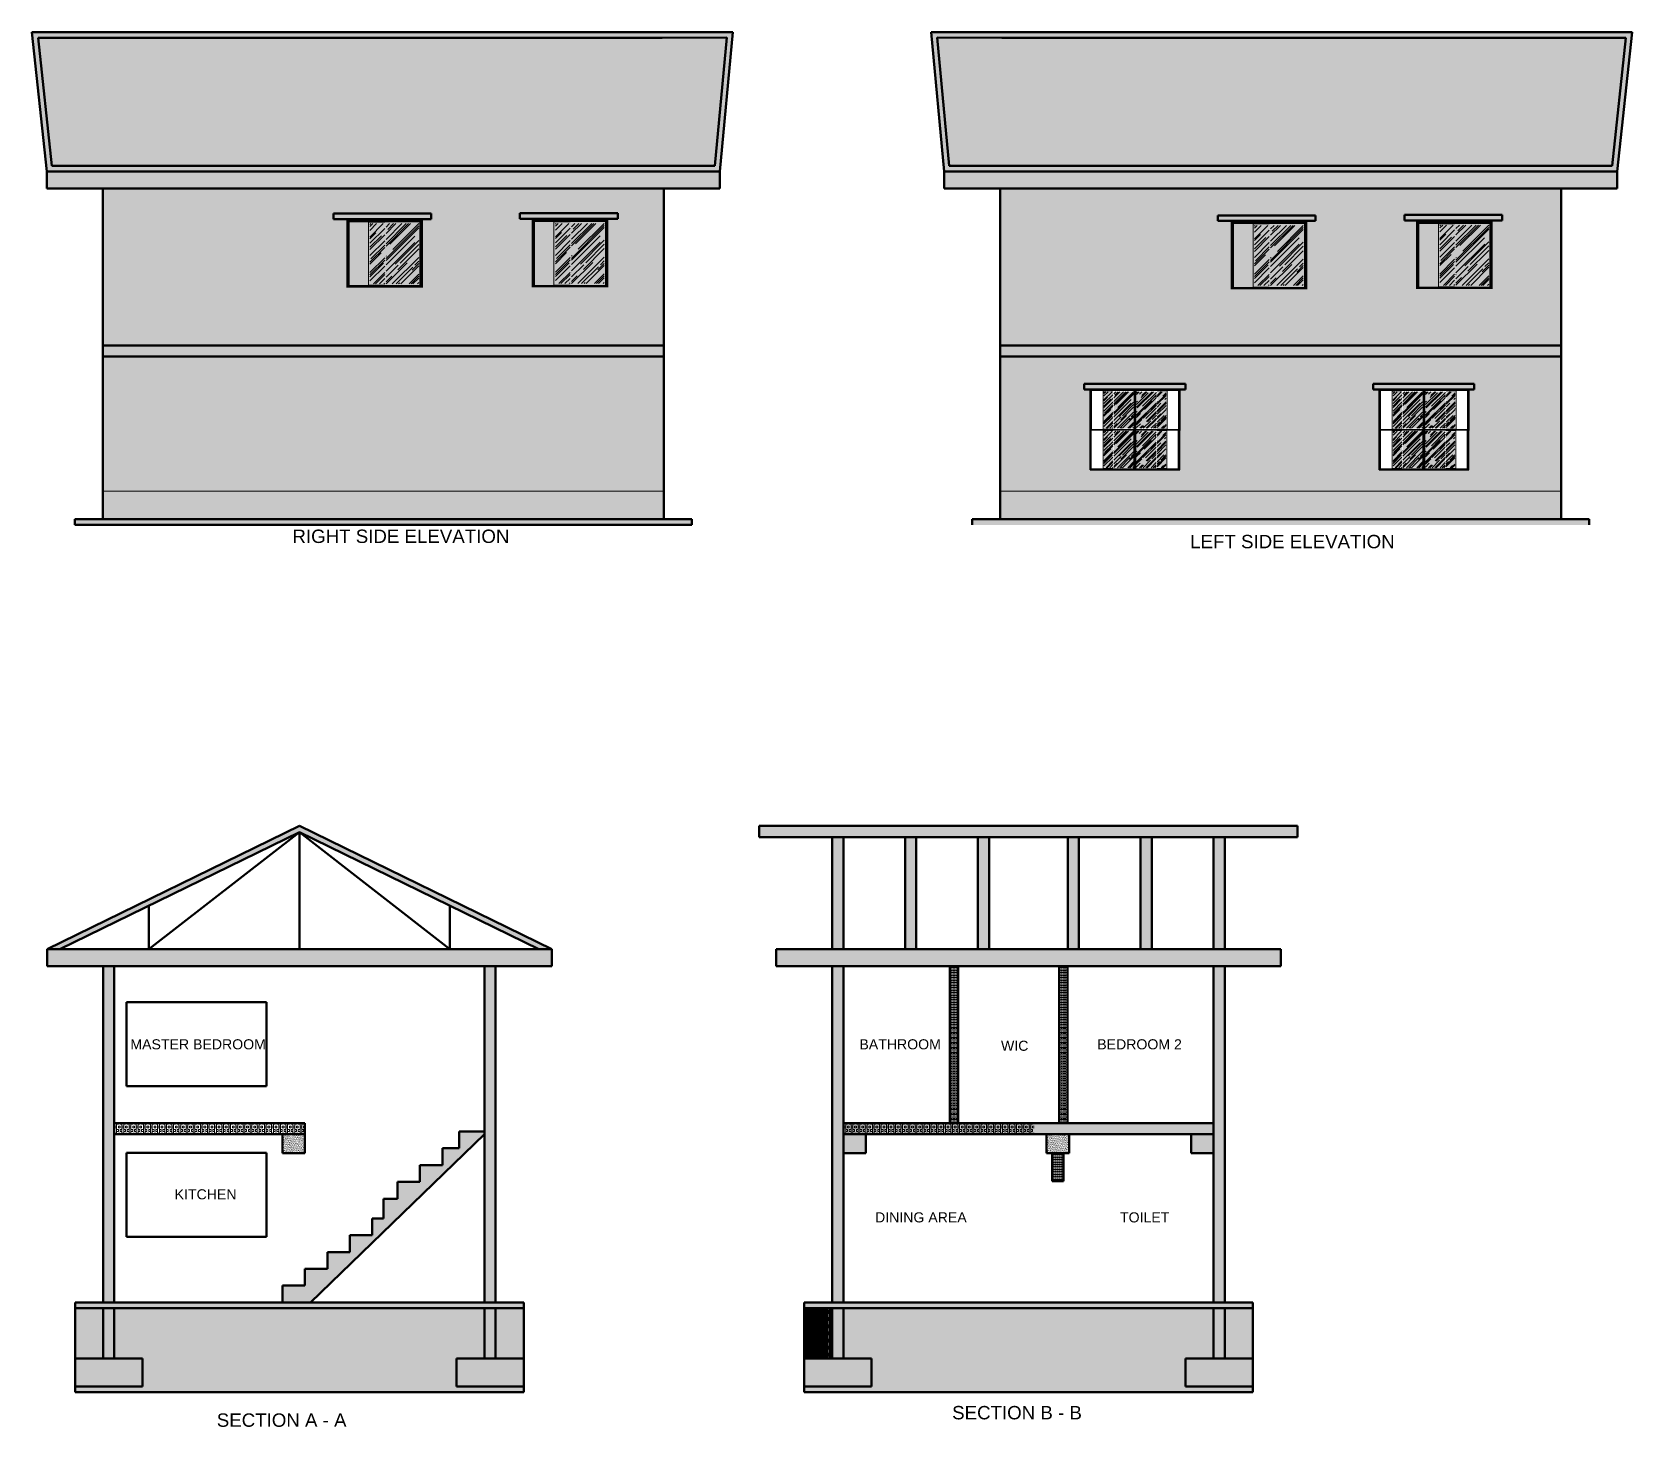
# Model space of a CAD drawing. Header units: millimetres. Extents: x -18002 to 19000, y -38859 to 21000.
# Drawn here: x -18002 to 10529, y -38859 to -13983 of the extents above; entities that cross this region are included whole.
import ezdxf

# ---------------------------------------------------------------- set-up
doc = ezdxf.new("R2010")
doc.units = ezdxf.units.MM
for name, color, linetype, lineweight in [('A Anno Text', 6, 'Continuous', 25), ('A Glaz', 4, 'Continuous', 25), ('A Wall', 7, 'Continuous', 50), ('hatch', 8, 'Continuous', 0), ('TEXT', 250, 'Continuous', 0)]:
    doc.layers.add(name, color=color, linetype=linetype, lineweight=lineweight)
for name, color, linetype, lineweight, true_color in [('elevation', 7, 'Continuous', 25, 0xf5f3c7), ('UNDER', 7, 'Continuous', 25, 0xdfc3a4), ('wall elev', 7, 'Continuous', 0, 0x9d5420)]:
    doc.layers.add(name, color=color, linetype=linetype, lineweight=lineweight, true_color=true_color)
doc.styles.get("Standard").update_dxf_attribs({"font": 'arial.ttf'})
pattern_1 = [(90, (-26176.35, -26221.85), (-127, 8e-15), []), (90, (-26144.6, -26221.85), (-127, 8e-15), []), (0, (-26176.35, -26221.85), (0, 127), [-31.75, 31.75]), (0, (-26176.35, -26190.1), (0, 127), [-31.75, 31.75]), (0, (-26176.35, -26158.35), (0, 127), [31.75, -31.75]), (0, (-26176.35, -26126.6), (0, 127), [31.75, -31.75]), (90, (-26112.85, -26221.85), (-127, 8e-15), [31.75, -31.75]), (90, (-26081.1, -26221.85), (-127, 8e-15), [31.75, -31.75])]
pattern_2 = [(90, (-13176.35, -26221.85), (-127, 8e-15), []), (90, (-13144.6, -26221.85), (-127, 8e-15), []), (0, (-13176.35, -26221.85), (0, 127), [-31.75, 31.75]), (0, (-13176.35, -26190.1), (0, 127), [-31.75, 31.75]), (0, (-13176.35, -26158.35), (0, 127), [31.75, -31.75]), (0, (-13176.35, -26126.6), (0, 127), [31.75, -31.75]), (90, (-13112.85, -26221.85), (-127, 8e-15), [31.75, -31.75]), (90, (-13081.1, -26221.85), (-127, 8e-15), [31.75, -31.75])]
pattern_3 = [(0, (-30825.644, -26221.845), (0, 44.45), []), (0, (-30825.644, -26199.62), (0, 44.45), [22.225, -11.1125])]
pattern_4 = [(0, (-26176.35, -26221.845), (63.5, 63.5), [63.5, -63.5]), (0, (-26176.35, -26198.03), (63.5, 63.5), [63.5, -63.5]), (0, (-26176.35, -26174.22), (63.5, 63.5), [63.5, -63.5]), (90, (-26168.41, -26166.28), (-63.5, 63.5), [63.5, -63.5]), (90, (-26144.6, -26166.28), (-63.5, 63.5), [63.5, -63.5]), (90, (-26120.79, -26166.28), (-63.5, 63.5), [63.5, -63.5])]

msp = doc.modelspace()

# ---------------------------------------------------------------- texts
at = {"layer": 'A Anno Text'}
for s, height, p in [('RIGHT SIDE ELEVATION', 238.48, (-13358, -23095)), ('LEFT SIDE ELEVATION', 238.48, (2650, -23189)), ('MASTER BEDROOM', 180, (-16248, -32125)), ('BATHROOM', 180, (-3248, -32125)), ('BEDROOM 2', 180, (993, -32125)), ('WIC', 180, (-723, -32151)), ('KITCHEN', 180, (-15458, -34800)), ('DINING AREA', 180, (-2969, -35211)), ('TOILET', 180, (1399, -35211)), ('SECTION B - B', 238.48, (-1594, -38723)), ('SECTION A - A', 238.48, (-14707, -38856))]:
    msp.add_text(s, height=height, dxfattribs=at).set_placement(p)

# ---------------------------------------------------------------- hatches: boundary and pattern name
at = {"layer": 'A Glaz', "lineweight": 25}
h = msp.add_hatch(dxfattribs=at)
h.set_pattern_fill('ANSI31', color=256, scale=0.25, angle=45, style=0)
h.set_pattern_definition([(90, (839949.8267, -270964.5062), (-0.79375, 9e-17), [])])
h.paths.add_polyline_path([(-11079, -17375), (-11079, -18500), (-12347, -18500), (-12347, -17375)])
h.paths.add_polyline_path([(-11688, -18475), (-11688, -17400), (-11104, -17400), (-11104, -18475)])
h.paths.add_polyline_path([(-11041, -17337), (-12385, -17337), (-12385, -18537), (-11041, -18537)])
h.paths.add_polyline_path([(-11688, -18475), (-11688, -17400), (-11104, -17400), (-11104, -18475)])
at = {"layer": 'A Glaz', "lineweight": 25, "ltscale": 20}
h = msp.add_hatch(color=256, dxfattribs=at)
h.set_gradient(color1=(185, 220, 233), one_color=1, tint=1, name='SPHERICAL')
h.paths.add_polyline_path([(-11713, -17400), (-11976, -17400), (-11976, -18475), (-11713, -18475)])
at = {"layer": 'A Glaz', "lineweight": 15}
h = msp.add_hatch(dxfattribs=at)
h.set_pattern_fill('AR-RROOF', color=256, scale=6.25, angle=45, style=0)
h.set_pattern_definition([(45, (-234897.35, -60730.5), (134.70384, 359.21024), [2381.25, -317.5, 793.75, -158.75]), (45, (-234804.18, -60525.08), (-261.54996, 37.04356), [476.25, -52.3875, 952.5, -119.0625]), (45, (-234936.63, -60578.96), (508.507003, 658.926293), [1270, -222.25, 635, -158.75])])
h.paths.add_polyline_path([(-11713, -17400), (-11976, -17400), (-11976, -18475), (-11713, -18475)])
h.paths.add_polyline_path([(-11104, -17400), (-11688, -17400), (-11688, -18475), (-11104, -18475)])
at = {"layer": 'A Glaz', "lineweight": 25, "ltscale": 20}
h = msp.add_hatch(color=256, dxfattribs=at)
h.set_gradient(color1=(185, 220, 233), one_color=1, tint=1, name='SPHERICAL')
h.paths.add_polyline_path([(-11104, -17400), (-11688, -17400), (-11688, -18475), (-11104, -18475)])
at = {"layer": 'A Glaz', "lineweight": 25}
h = msp.add_hatch(dxfattribs=at)
h.set_pattern_fill('ANSI31', color=256, scale=0.25, angle=45, style=0)
h.set_pattern_definition([(90, (843256.7136, -270959.524), (-0.79375, 9e-17), [])])
h.paths.add_polyline_path([(-7772, -17370), (-7772, -18495), (-9041, -18495), (-9041, -17370)])
h.paths.add_polyline_path([(-8381, -18470), (-8381, -17395), (-7797, -17395), (-7797, -18470)])
h.paths.add_polyline_path([(-7734, -17332), (-9078, -17332), (-9078, -18532), (-7734, -18532)])
h.paths.add_polyline_path([(-8381, -18470), (-8381, -17395), (-7797, -17395), (-7797, -18470)])
at = {"layer": 'A Glaz', "lineweight": 25, "ltscale": 20}
h = msp.add_hatch(color=256, dxfattribs=at)
h.set_gradient(color1=(185, 220, 233), one_color=1, tint=1, name='SPHERICAL')
h.paths.add_polyline_path([(-8406, -17395), (-8669, -17395), (-8669, -18470), (-8406, -18470)])
at = {"layer": 'A Glaz', "lineweight": 15}
h = msp.add_hatch(dxfattribs=at)
h.set_pattern_fill('AR-RROOF', color=256, scale=6.25, angle=45, style=0)
h.set_pattern_definition([(45, (-231590.46, -60725.52), (134.70384, 359.21024), [2381.25, -317.5, 793.75, -158.75]), (45, (-231497.29, -60520.1), (-261.54996, 37.04356), [476.25, -52.3875, 952.5, -119.0625]), (45, (-231629.75, -60573.98), (508.507003, 658.926293), [1270, -222.25, 635, -158.75])])
h.paths.add_polyline_path([(-8406, -17395), (-8669, -17395), (-8669, -18470), (-8406, -18470)])
h.paths.add_polyline_path([(-7797, -17395), (-8381, -17395), (-8381, -18470), (-7797, -18470)])
at = {"layer": 'A Glaz', "lineweight": 25, "ltscale": 20}
h = msp.add_hatch(color=256, dxfattribs=at)
h.set_gradient(color1=(185, 220, 233), one_color=1, tint=1, name='SPHERICAL')
h.paths.add_polyline_path([(-7797, -17395), (-8381, -17395), (-8381, -18470), (-7797, -18470)])
at = {"layer": 'A Glaz', "lineweight": 25}
h = msp.add_hatch(dxfattribs=at)
h.set_pattern_fill('ANSI31', color=256, scale=0.25, angle=45, style=0)
h.set_pattern_definition([(90, (855721.3368, -270996.2198), (-0.79375, 9e-17), [])])
h.paths.add_polyline_path([(4693, -17406), (4693, -18531), (3424, -18531), (3424, -17406)])
h.paths.add_polyline_path([(4084, -18506), (4084, -17431), (4668, -17431), (4668, -18506)])
h.paths.add_polyline_path([(4730, -17369), (3387, -17369), (3387, -18569), (4730, -18569)])
h.paths.add_polyline_path([(4084, -18506), (4084, -17431), (4668, -17431), (4668, -18506)])
h = msp.add_hatch(dxfattribs=at)
h.set_pattern_fill('ANSI31', color=256, scale=0.25, angle=45, style=0)
h.set_pattern_definition([(90, (859028.22375, -270991.2377), (-0.79375, 9e-17), [])])
h.paths.add_polyline_path([(8000, -17401), (8000, -18526), (6731, -18526), (6731, -17401)])
h.paths.add_polyline_path([(7390, -18501), (7390, -17426), (7975, -17426), (7975, -18501)])
h.paths.add_polyline_path([(8037, -17364), (6693, -17364), (6693, -18564), (8037, -18564)])
h.paths.add_polyline_path([(7390, -18501), (7390, -17426), (7975, -17426), (7975, -18501)])
at = {"layer": 'A Glaz', "lineweight": 25, "ltscale": 20}
h = msp.add_hatch(color=256, dxfattribs=at)
h.set_gradient(color1=(185, 220, 233), one_color=1, tint=1, name='SPHERICAL')
h.paths.add_polyline_path([(4059, -17431), (3796, -17431), (3796, -18506), (4059, -18506)])
at = {"layer": 'A Glaz', "lineweight": 15}
h = msp.add_hatch(dxfattribs=at)
h.set_pattern_fill('AR-RROOF', color=256, scale=6.25, angle=45, style=0)
h.set_pattern_definition([(45, (-219125.84, -60762.22), (134.70384, 359.21024), [2381.25, -317.5, 793.75, -158.75]), (45, (-219032.67, -60556.8), (-261.54996, 37.04356), [476.25, -52.3875, 952.5, -119.0625]), (45, (-219165.12, -60610.67), (508.507003, 658.926293), [1270, -222.25, 635, -158.75])])
h.paths.add_polyline_path([(4059, -17431), (3796, -17431), (3796, -18506), (4059, -18506)])
h.paths.add_polyline_path([(4668, -17431), (4084, -17431), (4084, -18506), (4668, -18506)])
at = {"layer": 'A Glaz', "lineweight": 25, "ltscale": 20}
h = msp.add_hatch(color=256, dxfattribs=at)
h.set_gradient(color1=(185, 220, 233), one_color=1, tint=1, name='SPHERICAL')
h.paths.add_polyline_path([(4668, -17431), (4084, -17431), (4084, -18506), (4668, -18506)])
h = msp.add_hatch(color=256, dxfattribs=at)
h.set_gradient(color1=(185, 220, 233), one_color=1, tint=1, name='SPHERICAL')
h.paths.add_polyline_path([(7365, -17426), (7102, -17426), (7102, -18501), (7365, -18501)])
at = {"layer": 'A Glaz', "lineweight": 15}
h = msp.add_hatch(dxfattribs=at)
h.set_pattern_fill('AR-RROOF', color=256, scale=6.25, angle=45, style=0)
h.set_pattern_definition([(45, (-215818.95, -60757.23), (134.70384, 359.21024), [2381.25, -317.5, 793.75, -158.75]), (45, (-215725.78, -60551.81), (-261.54996, 37.04356), [476.25, -52.3875, 952.5, -119.0625]), (45, (-215858.24, -60605.69), (508.507003, 658.926293), [1270, -222.25, 635, -158.75])])
h.paths.add_polyline_path([(7365, -17426), (7102, -17426), (7102, -18501), (7365, -18501)])
h.paths.add_polyline_path([(7975, -17426), (7390, -17426), (7390, -18501), (7975, -18501)])
at = {"layer": 'A Glaz', "lineweight": 25, "ltscale": 20}
h = msp.add_hatch(color=256, dxfattribs=at)
h.set_gradient(color1=(185, 220, 233), one_color=1, tint=1, name='SPHERICAL')
h.paths.add_polyline_path([(7975, -17426), (7390, -17426), (7390, -18501), (7975, -18501)])
at = {"layer": 'A Glaz', "lineweight": 25}
h = msp.add_hatch(dxfattribs=at)
h.set_pattern_fill('ANSI31', color=256, scale=0.151293, angle=45, style=0)
h.set_pattern_definition([(90, (516673.83243, -173849.08856), (-0.48035425155, 5e-17), [])])
h.paths.add_polyline_path([(1656, -20384), (1656, -21065), (889, -21065), (889, -20384)])
h.paths.add_polyline_path([(1288, -21050), (1288, -20399), (1641, -20399), (1641, -21050)])
h.paths.add_polyline_path([(1679, -20361), (866, -20361), (866, -21087), (1679, -21087)])
h.paths.add_polyline_path([(1288, -21050), (1288, -20399), (1641, -20399), (1641, -21050)])
at = {"layer": 'A Glaz', "lineweight": 25, "ltscale": 20}
h = msp.add_hatch(color=256, dxfattribs=at)
h.set_gradient(color1=(185, 220, 233), one_color=1, tint=1, name='SPHERICAL')
h.paths.add_polyline_path([(1272, -20399), (1113, -20399), (1113, -21050), (1272, -21050)])
at = {"layer": 'A Glaz', "lineweight": 15}
h = msp.add_hatch(dxfattribs=at)
h.set_pattern_fill('AR-RROOF', color=256, scale=3.782317, angle=45, style=0)
h.set_pattern_definition([(45, (-133792.19, -46621.63), (81.51882, 217.38352), [1441.06275, -192.1417, 480.35425, -96.07085]), (45, (-133735.81, -46497.31), (-158.28237, 22.41768), [288.21255, -31.7034, 576.4251, -72.05314]), (45, (-133815.97, -46529.92), (307.733544, 398.762893), [768.5668, -134.4992, 384.2834, -96.07085])])
h.paths.add_polyline_path([(1272, -20399), (1113, -20399), (1113, -21050), (1272, -21050)])
h.paths.add_polyline_path([(1641, -20399), (1288, -20399), (1288, -21050), (1641, -21050)])
at = {"layer": 'A Glaz', "lineweight": 25, "ltscale": 20}
h = msp.add_hatch(color=256, dxfattribs=at)
h.set_gradient(color1=(185, 220, 233), one_color=1, tint=1, name='SPHERICAL')
h.paths.add_polyline_path([(1641, -20399), (1288, -20399), (1288, -21050), (1641, -21050)])
at = {"layer": 'A Glaz', "lineweight": 25}
h = msp.add_hatch(dxfattribs=at)
h.set_pattern_fill('ANSI31', color=256, scale=0.151293, angle=45, style=0)
h.set_pattern_definition([(90, (516729.3681, -173849.474), (-0.48035425155, 5e-17), [])])
h.paths.add_polyline_path([(1680, -20384), (1680, -21065), (2447, -21065), (2447, -20384)])
h.paths.add_polyline_path([(2048, -21050), (2048, -20399), (1695, -20399), (1695, -21050)])
h.paths.add_polyline_path([(1657, -20362), (2470, -20362), (2470, -21088), (1657, -21088)])
h.paths.add_polyline_path([(2048, -21050), (2048, -20399), (1695, -20399), (1695, -21050)])
at = {"layer": 'A Glaz', "lineweight": 25, "ltscale": 20}
h = msp.add_hatch(color=256, dxfattribs=at)
h.set_gradient(color1=(185, 220, 233), one_color=1, tint=1, name='SPHERICAL')
h.paths.add_polyline_path([(1695, -20399), (2048, -20399), (2048, -21050), (1695, -21050)])
at = {"layer": 'A Glaz', "lineweight": 15}
h = msp.add_hatch(dxfattribs=at)
h.set_pattern_fill('AR-RROOF', color=256, scale=3.782317, angle=45, style=0)
h.set_pattern_definition([(45, (-133736.66, -46622.01), (81.51882, 217.38352), [1441.06275, -192.1417, 480.35425, -96.07085]), (45, (-133680.28, -46497.7), (-158.28237, 22.41768), [288.21255, -31.7034, 576.4251, -72.05314]), (45, (-133760.435, -46530.304), (307.733544, 398.762893), [768.5668, -134.4992, 384.2834, -96.07085])])
h.paths.add_polyline_path([(2063, -20399), (2223, -20399), (2223, -21050), (2063, -21050)])
h.paths.add_polyline_path([(1695, -20399), (2048, -20399), (2048, -21050), (1695, -21050)])
at = {"layer": 'A Glaz', "lineweight": 25, "ltscale": 20}
h = msp.add_hatch(color=256, dxfattribs=at)
h.set_gradient(color1=(185, 220, 233), one_color=1, tint=1, name='SPHERICAL')
h.paths.add_polyline_path([(2063, -20399), (2223, -20399), (2223, -21050), (2063, -21050)])
at = {"layer": 'A Glaz', "lineweight": 25}
h = msp.add_hatch(dxfattribs=at)
h.set_pattern_fill('ANSI31', color=256, scale=0.151293, angle=45, style=0)
h.set_pattern_definition([(90, (521827.2919, -173849.08856), (-0.48035425155, 5e-17), [])])
h.paths.add_polyline_path([(6810, -20384), (6810, -21065), (6042, -21065), (6042, -20384)])
h.paths.add_polyline_path([(6441, -21050), (6441, -20399), (6795, -20399), (6795, -21050)])
h.paths.add_polyline_path([(6832, -20361), (6019, -20361), (6019, -21087), (6832, -21087)])
h.paths.add_polyline_path([(6441, -21050), (6441, -20399), (6795, -20399), (6795, -21050)])
at = {"layer": 'A Glaz', "lineweight": 25, "ltscale": 20}
h = msp.add_hatch(color=256, dxfattribs=at)
h.set_gradient(color1=(185, 220, 233), one_color=1, tint=1, name='SPHERICAL')
h.paths.add_polyline_path([(6426, -20399), (6267, -20399), (6267, -21050), (6426, -21050)])
at = {"layer": 'A Glaz', "lineweight": 15}
h = msp.add_hatch(dxfattribs=at)
h.set_pattern_fill('AR-RROOF', color=256, scale=3.782317, angle=45, style=0)
h.set_pattern_definition([(45, (-128638.735, -46621.63), (81.51882, 217.38352), [1441.06275, -192.1417, 480.35425, -96.07085]), (45, (-128582.35, -46497.31), (-158.28237, 22.41768), [288.21255, -31.7034, 576.4251, -72.05314]), (45, (-128662.51, -46529.92), (307.733544, 398.762893), [768.5668, -134.4992, 384.2834, -96.07085])])
h.paths.add_polyline_path([(6426, -20399), (6267, -20399), (6267, -21050), (6426, -21050)])
h.paths.add_polyline_path([(6795, -20399), (6441, -20399), (6441, -21050), (6795, -21050)])
at = {"layer": 'A Glaz', "lineweight": 25, "ltscale": 20}
h = msp.add_hatch(color=256, dxfattribs=at)
h.set_gradient(color1=(185, 220, 233), one_color=1, tint=1, name='SPHERICAL')
h.paths.add_polyline_path([(6795, -20399), (6441, -20399), (6441, -21050), (6795, -21050)])
at = {"layer": 'A Glaz', "lineweight": 25}
h = msp.add_hatch(dxfattribs=at)
h.set_pattern_fill('ANSI31', color=256, scale=0.151293, angle=45, style=0)
h.set_pattern_definition([(90, (521882.82756, -173849.474), (-0.48035425155, 5e-17), [])])
h.paths.add_polyline_path([(6833, -20384), (6833, -21065), (7601, -21065), (7601, -20384)])
h.paths.add_polyline_path([(7202, -21050), (7202, -20399), (6848, -20399), (6848, -21050)])
h.paths.add_polyline_path([(6810, -20362), (7624, -20362), (7624, -21088), (6810, -21088)])
h.paths.add_polyline_path([(7202, -21050), (7202, -20399), (6848, -20399), (6848, -21050)])
at = {"layer": 'A Glaz', "lineweight": 25, "ltscale": 20}
h = msp.add_hatch(color=256, dxfattribs=at)
h.set_gradient(color1=(185, 220, 233), one_color=1, tint=1, name='SPHERICAL')
h.paths.add_polyline_path([(6848, -20399), (7202, -20399), (7202, -21050), (6848, -21050)])
at = {"layer": 'A Glaz', "lineweight": 15}
h = msp.add_hatch(dxfattribs=at)
h.set_pattern_fill('AR-RROOF', color=256, scale=3.782317, angle=45, style=0)
h.set_pattern_definition([(45, (-128583.2, -46622.01), (81.51882, 217.38352), [1441.06275, -192.1417, 480.35425, -96.07085]), (45, (-128526.82, -46497.7), (-158.28237, 22.41768), [288.21255, -31.7034, 576.4251, -72.05314]), (45, (-128606.976, -46530.304), (307.733544, 398.762893), [768.5668, -134.4992, 384.2834, -96.07085])])
h.paths.add_polyline_path([(7217, -20399), (7376, -20399), (7376, -21050), (7217, -21050)])
h.paths.add_polyline_path([(6848, -20399), (7202, -20399), (7202, -21050), (6848, -21050)])
at = {"layer": 'A Glaz', "lineweight": 25, "ltscale": 20}
h = msp.add_hatch(color=256, dxfattribs=at)
h.set_gradient(color1=(185, 220, 233), one_color=1, tint=1, name='SPHERICAL')
h.paths.add_polyline_path([(7217, -20399), (7376, -20399), (7376, -21050), (7217, -21050)])
at = {"layer": 'A Glaz', "lineweight": 25}
h = msp.add_hatch(dxfattribs=at)
h.set_pattern_fill('ANSI31', color=256, scale=0.151293, angle=45, style=0)
h.set_pattern_definition([(90, (516673.81354, -174552.69566), (-0.48035425155, 5e-17), [])])
h.paths.add_polyline_path([(1656, -21087), (1656, -21768), (888, -21768), (888, -21087)])
h.paths.add_polyline_path([(1288, -21753), (1288, -21103), (1641, -21103), (1641, -21753)])
h.paths.add_polyline_path([(1679, -21065), (866, -21065), (866, -21791), (1679, -21791)])
h.paths.add_polyline_path([(1288, -21753), (1288, -21103), (1641, -21103), (1641, -21753)])
at = {"layer": 'A Glaz', "lineweight": 25, "ltscale": 20}
h = msp.add_hatch(color=256, dxfattribs=at)
h.set_gradient(color1=(185, 220, 233), one_color=1, tint=1, name='SPHERICAL')
h.paths.add_polyline_path([(1272, -21103), (1113, -21103), (1113, -21753), (1272, -21753)])
at = {"layer": 'A Glaz', "lineweight": 15}
h = msp.add_hatch(dxfattribs=at)
h.set_pattern_fill('AR-RROOF', color=256, scale=3.782317, angle=45, style=0)
h.set_pattern_definition([(45, (-133792.21, -47325.23), (81.51882, 217.38352), [1441.06275, -192.1417, 480.35425, -96.07085]), (45, (-133735.83, -47200.92), (-158.28237, 22.41768), [288.21255, -31.7034, 576.4251, -72.05314]), (45, (-133815.99, -47233.526), (307.733544, 398.762893), [768.5668, -134.4992, 384.2834, -96.07085])])
h.paths.add_polyline_path([(1272, -21103), (1113, -21103), (1113, -21753), (1272, -21753)])
h.paths.add_polyline_path([(1641, -21103), (1288, -21103), (1288, -21753), (1641, -21753)])
at = {"layer": 'A Glaz', "lineweight": 25, "ltscale": 20}
h = msp.add_hatch(color=256, dxfattribs=at)
h.set_gradient(color1=(185, 220, 233), one_color=1, tint=1, name='SPHERICAL')
h.paths.add_polyline_path([(1641, -21103), (1288, -21103), (1288, -21753), (1641, -21753)])
at = {"layer": 'A Glaz', "lineweight": 25}
h = msp.add_hatch(dxfattribs=at)
h.set_pattern_fill('ANSI31', color=256, scale=0.151293, angle=45, style=0)
h.set_pattern_definition([(90, (516724.75715, -174552.7419), (-0.48035425155, 5e-17), [])])
h.paths.add_polyline_path([(1675, -21088), (1675, -21768), (2443, -21768), (2443, -21088)])
h.paths.add_polyline_path([(2044, -21753), (2044, -21103), (1690, -21103), (1690, -21753)])
h.paths.add_polyline_path([(1652, -21065), (2465, -21065), (2465, -21791), (1652, -21791)])
h.paths.add_polyline_path([(2044, -21753), (2044, -21103), (1690, -21103), (1690, -21753)])
at = {"layer": 'A Glaz', "lineweight": 25, "ltscale": 20}
h = msp.add_hatch(color=256, dxfattribs=at)
h.set_gradient(color1=(185, 220, 233), one_color=1, tint=1, name='SPHERICAL')
h.paths.add_polyline_path([(1690, -21103), (2044, -21103), (2044, -21753), (1690, -21753)])
at = {"layer": 'A Glaz', "lineweight": 15}
h = msp.add_hatch(dxfattribs=at)
h.set_pattern_fill('AR-RROOF', color=256, scale=3.782317, angle=45, style=0)
h.set_pattern_definition([(45, (-133741.27, -47325.28), (81.51882, 217.38352), [1441.06275, -192.1417, 480.35425, -96.07085]), (45, (-133684.89, -47200.96), (-158.28237, 22.41768), [288.21255, -31.7034, 576.4251, -72.05314]), (45, (-133765.046, -47233.57), (307.733544, 398.762893), [768.5668, -134.4992, 384.2834, -96.07085])])
h.paths.add_polyline_path([(2059, -21103), (2218, -21103), (2218, -21753), (2059, -21753)])
h.paths.add_polyline_path([(1690, -21103), (2044, -21103), (2044, -21753), (1690, -21753)])
at = {"layer": 'A Glaz', "lineweight": 25, "ltscale": 20}
h = msp.add_hatch(color=256, dxfattribs=at)
h.set_gradient(color1=(185, 220, 233), one_color=1, tint=1, name='SPHERICAL')
h.paths.add_polyline_path([(2059, -21103), (2218, -21103), (2218, -21753), (2059, -21753)])
at = {"layer": 'A Glaz', "lineweight": 25}
h = msp.add_hatch(dxfattribs=at)
h.set_pattern_fill('ANSI31', color=256, scale=0.151293, angle=45, style=0)
h.set_pattern_definition([(90, (521827.273, -174552.69566), (-0.48035425155, 5e-17), [])])
h.paths.add_polyline_path([(6810, -21087), (6810, -21768), (6042, -21768), (6042, -21087)])
h.paths.add_polyline_path([(6441, -21753), (6441, -21103), (6795, -21103), (6795, -21753)])
h.paths.add_polyline_path([(6832, -21065), (6019, -21065), (6019, -21791), (6832, -21791)])
h.paths.add_polyline_path([(6441, -21753), (6441, -21103), (6795, -21103), (6795, -21753)])
at = {"layer": 'A Glaz', "lineweight": 25, "ltscale": 20}
h = msp.add_hatch(color=256, dxfattribs=at)
h.set_gradient(color1=(185, 220, 233), one_color=1, tint=1, name='SPHERICAL')
h.paths.add_polyline_path([(6426, -21103), (6267, -21103), (6267, -21753), (6426, -21753)])
at = {"layer": 'A Glaz', "lineweight": 15}
h = msp.add_hatch(dxfattribs=at)
h.set_pattern_fill('AR-RROOF', color=256, scale=3.782317, angle=45, style=0)
h.set_pattern_definition([(45, (-128638.75, -47325.23), (81.51882, 217.38352), [1441.06275, -192.1417, 480.35425, -96.07085]), (45, (-128582.37, -47200.92), (-158.28237, 22.41768), [288.21255, -31.7034, 576.4251, -72.05314]), (45, (-128662.53, -47233.526), (307.733544, 398.762893), [768.5668, -134.4992, 384.2834, -96.07085])])
h.paths.add_polyline_path([(6426, -21103), (6267, -21103), (6267, -21753), (6426, -21753)])
h.paths.add_polyline_path([(6795, -21103), (6441, -21103), (6441, -21753), (6795, -21753)])
at = {"layer": 'A Glaz', "lineweight": 25, "ltscale": 20}
h = msp.add_hatch(color=256, dxfattribs=at)
h.set_gradient(color1=(185, 220, 233), one_color=1, tint=1, name='SPHERICAL')
h.paths.add_polyline_path([(6795, -21103), (6441, -21103), (6441, -21753), (6795, -21753)])
at = {"layer": 'A Glaz', "lineweight": 25}
h = msp.add_hatch(dxfattribs=at)
h.set_pattern_fill('ANSI31', color=256, scale=0.151293, angle=45, style=0)
h.set_pattern_definition([(90, (521878.21663, -174552.7419), (-0.48035425155, 5e-17), [])])
h.paths.add_polyline_path([(6828, -21088), (6828, -21768), (7596, -21768), (7596, -21088)])
h.paths.add_polyline_path([(7197, -21753), (7197, -21103), (6844, -21103), (6844, -21753)])
h.paths.add_polyline_path([(6806, -21065), (7619, -21065), (7619, -21791), (6806, -21791)])
h.paths.add_polyline_path([(7197, -21753), (7197, -21103), (6844, -21103), (6844, -21753)])
at = {"layer": 'A Glaz', "lineweight": 25, "ltscale": 20}
h = msp.add_hatch(color=256, dxfattribs=at)
h.set_gradient(color1=(185, 220, 233), one_color=1, tint=1, name='SPHERICAL')
h.paths.add_polyline_path([(6844, -21103), (7197, -21103), (7197, -21753), (6844, -21753)])
at = {"layer": 'A Glaz', "lineweight": 15}
h = msp.add_hatch(dxfattribs=at)
h.set_pattern_fill('AR-RROOF', color=256, scale=3.782317, angle=45, style=0)
h.set_pattern_definition([(45, (-128587.81, -47325.28), (81.51882, 217.38352), [1441.06275, -192.1417, 480.35425, -96.07085]), (45, (-128531.43, -47200.96), (-158.28237, 22.41768), [288.21255, -31.7034, 576.4251, -72.05314]), (45, (-128611.587, -47233.57), (307.733544, 398.762893), [768.5668, -134.4992, 384.2834, -96.07085])])
h.paths.add_polyline_path([(7212, -21103), (7371, -21103), (7371, -21753), (7212, -21753)])
h.paths.add_polyline_path([(6844, -21103), (7197, -21103), (7197, -21753), (6844, -21753)])
at = {"layer": 'A Glaz', "lineweight": 25, "ltscale": 20}
h = msp.add_hatch(color=256, dxfattribs=at)
h.set_gradient(color1=(185, 220, 233), one_color=1, tint=1, name='SPHERICAL')
h.paths.add_polyline_path([(7212, -21103), (7371, -21103), (7371, -21753), (7212, -21753)])
at = {"layer": 'elevation', "linetype": 'Continuous'}
h = msp.add_hatch(color=256, dxfattribs=at)
h.dxf.hatch_style = 1
h.paths.add_polyline_path([(-16737, -19572), (-6737, -19572), (-6737, -16772), (-16737, -16772)])
h.paths.add_polyline_path([(-12628, -17321), (-12628, -17221), (-10884, -17221), (-10884, -17321)], flags=16)
h.paths.add_polyline_path([(-9301, -17313), (-9301, -17213), (-7557, -17213), (-7557, -17313)], flags=16)
h.paths.add_polyline_path([(-16737, -19772), (-16737, -22172), (-6737, -22172), (-6737, -19772)])
h = msp.add_hatch(color=256, dxfattribs=at)
h.dxf.hatch_style = 1
h.paths.add_polyline_path([(9263, -19572), (9263, -16772), (-737, -16772), (-737, -19572)])
h.paths.add_polyline_path([(3143, -17353), (3143, -17253), (4887, -17253), (4887, -17353)], flags=16)
h.paths.add_polyline_path([(6471, -17344), (6471, -17244), (8215, -17244), (8215, -17344)], flags=16)
h.paths.add_polyline_path([(9263, -22172), (9263, -19772), (-737, -19772), (-737, -22172)])
h.paths.add_polyline_path([(866, -20358), (760, -20358), (760, -20258), (2564, -20258), (2564, -20358), (2465, -20358), (2465, -21791), (866, -21791)], flags=16)
h.paths.add_polyline_path([(5913, -20358), (5913, -20258), (7717, -20258), (7717, -20358), (7619, -20358), (7619, -21791), (6020, -21791), (6020, -20358)], flags=16)
at = {"layer": 'hatch', "linetype": 'Continuous'}
h = msp.add_hatch(dxfattribs=at)
h.set_pattern_fill('AR-RSHKE', color=256, scale=0.5)
h.set_pattern_definition([(0, (-66736.61, -22771.84), (323.85, 152.4), [76.2, -63.5, 88.9, -38.1, 114.3, -50.8]), (0, (-66660.41, -22765.49), (323.85, 152.4), [63.5, -241.3, 50.8, -76.2]), (0, (-66508.01, -22781.36), (323.85, 152.4), [38.1, -393.7]), (90, (-66736.61, -22771.84), (-107.95, 152.4), [146.05, -463.55]), (90, (-66660.41, -22771.84), (-107.95, 152.4), [142.875, -466.725]), (90, (-66596.91, -22771.84), (-107.95, 152.4), [133.35, -476.25]), (90, (-66508.01, -22781.36), (-107.95, 152.4), [146.05, -463.55]), (90, (-66469.91, -22781.36), (-107.95, 152.4), [146.05, -463.55]), (90, (-66355.61, -22771.84), (-107.95, 152.4), [139.7, -469.9])])
h.paths.add_polyline_path([(-17891, -14086), (-17647, -16372), (-16737, -16372), (-6737, -16372), (-5828, -16372), (-5612, -14083), (-6767, -14086)])
h = msp.add_hatch(dxfattribs=at)
h.set_pattern_fill('AR-RSHKE', color=256, scale=0.5)
h.set_pattern_definition([(0, (-61736.61, -22771.84), (323.85, 152.4), [76.2, -63.5, 88.9, -38.1, 114.3, -50.8]), (0, (-61660.41, -22765.49), (323.85, 152.4), [63.5, -241.3, 50.8, -76.2]), (0, (-61508.01, -22781.36), (323.85, 152.4), [38.1, -393.7]), (90, (-61736.61, -22771.84), (-107.95, 152.4), [146.05, -463.55]), (90, (-61660.41, -22771.84), (-107.95, 152.4), [142.875, -466.725]), (90, (-61596.91, -22771.84), (-107.95, 152.4), [133.35, -476.25]), (90, (-61508.01, -22781.36), (-107.95, 152.4), [146.05, -463.55]), (90, (-61469.91, -22781.36), (-107.95, 152.4), [146.05, -463.55]), (90, (-61355.61, -22771.84), (-107.95, 152.4), [139.7, -469.9])])
h.paths.add_polyline_path([(-706, -14086), (-1862, -14083), (-1646, -16372), (-737, -16372), (9263, -16372), (10173, -16372), (10417, -14086)])
h = msp.add_hatch(color=256, dxfattribs=at)
h.dxf.hatch_style = 1
h.paths.add_polyline_path([(-6737, -16772), (-5737, -16772), (-5737, -16472), (-6737, -16472), (-16737, -16472), (-17737, -16472), (-17737, -16772), (-16737, -16772)])
h.paths.add_polyline_path([(-6737, -19772), (-6737, -19572), (-16737, -19572), (-16737, -19772)])
h.paths.add_polyline_path([(-12628, -17221), (-12628, -17321), (-10884, -17321), (-10884, -17221)])
h.paths.add_polyline_path([(-7557, -17213), (-9301, -17213), (-9301, -17313), (-7557, -17313)])
h = msp.add_hatch(color=256, dxfattribs=at)
h.dxf.hatch_style = 1
h.paths.add_polyline_path([(760, -20258), (760, -20358), (2564, -20358), (2564, -20258)])
h.paths.add_polyline_path([(7717, -20358), (7717, -20258), (5913, -20258), (5913, -20358)])
h.paths.add_polyline_path([(6471, -17244), (6471, -17344), (8215, -17344), (8215, -17244)])
h.paths.add_polyline_path([(4887, -17353), (4887, -17253), (3143, -17253), (3143, -17353)])
h.paths.add_polyline_path([(-737, -19572), (-737, -19772), (9263, -19772), (9263, -19572)])
h.paths.add_polyline_path([(9263, -16772), (10263, -16772), (10263, -16472), (9263, -16472), (-737, -16472), (-1737, -16472), (-1737, -16772), (-737, -16772)])
h = msp.add_hatch(color=256, dxfattribs=at)
h.dxf.hatch_style = 1
h.paths.add_polyline_path([(4566, -28139), (-5034, -28139), (-5034, -28339), (-3734, -28339), (3266, -28339), (4566, -28339)])
h.paths.add_polyline_path([(-3534, -28339), (-3734, -28339), (-3734, -30339), (-3534, -30339)])
h.paths.add_polyline_path([(-2234, -28339), (-2434, -28339), (-2434, -30339), (-2234, -30339)])
h.paths.add_polyline_path([(-934, -28339), (-1134, -28339), (-1134, -30339), (-934, -30339)])
h.paths.add_polyline_path([(666, -28339), (466, -28339), (466, -30339), (666, -30339)])
h.paths.add_polyline_path([(1966, -28339), (1766, -28339), (1766, -30339), (1966, -30339)])
h.paths.add_polyline_path([(3266, -28339), (3066, -28339), (3066, -30339), (3266, -30339)])
h = msp.add_hatch(color=256, dxfattribs=at)
h.dxf.hatch_style = 1
h.paths.add_polyline_path([(-16734, -30339), (-17734, -30339), (-17734, -30639), (-16734, -30639), (-13234, -30639), (-9734, -30639), (-8734, -30639), (-8734, -30339), (-9734, -30339)])
h = msp.add_hatch(color=256, dxfattribs=at)
h.dxf.hatch_style = 1
h.paths.add_polyline_path([(-3734, -30339), (-4734, -30339), (-4734, -30639), (-3734, -30639), (-234, -30639), (3266, -30639), (4266, -30639), (4266, -30339), (3266, -30339)])
h = msp.add_hatch(dxfattribs=at)
h.set_pattern_fill('AR-CONC', color=256, scale=0.5)
h.set_pattern_definition([(50, (-26176.35, -26221.845), (91.09233, -7.96954), [9.525, -104.775]), (355, (-26176.35, -26221.845), (-17.6217, 95.52842), [7.62, -83.8203]), (100.45144, (-26168.76, -26222.51), (73.47062, 87.55888), [8.095, -89.04512]), (46.1842, (-26176.35, -26196.45), (135.5395, -21.02116), [14.2875, -157.1625]), (96.63556, (-26165.06, -26198.2), (118.7021, 123.7131), [12.1425, -133.5678]), (351.18415, (-26176.35, -26196.45), (118.7021, 123.7131), [11.43, -125.7299]), (21, (-26163.65, -26202.795), (75.8072, -51.1326), [9.525, -104.775]), (326, (-26163.65, -26202.795), (30.901, 92.094), [7.62, -83.82]), (71.45144, (-26157.33, -26207.06), (106.7082, 40.9614), [8.095, -89.04497]), (37.5, (-26176.35, -26221.845), (1.5443, 42.27752), [0, -82.804, 0, -85.09, 0, -84.1375]), (7.5, (-26176.35, -26221.845), (33.40983, 50.09029), [0, -48.514, 0, -80.899, 0, -32.0675]), (327.5, (-26204.67, -26221.845), (67.7953, -2.86437), [0, -31.75, 0, -99.06, 0, -131.445]), (317.5, (-26217.37, -26221.845), (74.06459, 12.71325), [0, -41.275, 0, -65.786, 0, -93.345])])
h.paths.add_polyline_path([(-16034, -37639), (-16534, -37639), (-16734, -37639), (-17234, -37639), (-17234, -38139), (-16034, -38139)])
h.paths.add_polyline_path([(-9234, -37639), (-9734, -37639), (-9934, -37639), (-10434, -37639), (-10434, -38139), (-9234, -38139)])
h.paths.add_polyline_path([(-9734, -36739), (-9934, -36739), (-9934, -37639), (-9734, -37639)])
h.paths.add_polyline_path([(-16534, -36739), (-16734, -36739), (-16734, -37639), (-16534, -37639)])
h.paths.add_polyline_path([(-9734, -33639), (-9734, -30639), (-9934, -30639), (-9934, -33639), (-9934, -36639), (-9734, -36639)])
h.paths.add_polyline_path([(-16534, -33639), (-16534, -30639), (-16734, -30639), (-16734, -33639), (-16734, -36639), (-16534, -36639)])
h = msp.add_hatch(dxfattribs=at)
h.set_pattern_fill('AR-CONC', color=256, scale=0.5)
h.set_pattern_definition([(50, (-13176.35, -26221.845), (91.09233, -7.96954), [9.525, -104.775]), (355, (-13176.35, -26221.845), (-17.6217, 95.52842), [7.62, -83.8203]), (100.45144, (-13168.76, -26222.51), (73.47062, 87.55888), [8.095, -89.04512]), (46.1842, (-13176.35, -26196.45), (135.5395, -21.02116), [14.2875, -157.1625]), (96.63556, (-13165.06, -26198.2), (118.7021, 123.7131), [12.1425, -133.5678]), (351.18415, (-13176.35, -26196.45), (118.7021, 123.7131), [11.43, -125.7299]), (21, (-13163.65, -26202.795), (75.8072, -51.1326), [9.525, -104.775]), (326, (-13163.65, -26202.795), (30.901, 92.094), [7.62, -83.82]), (71.45144, (-13157.33, -26207.06), (106.7082, 40.9614), [8.095, -89.04497]), (37.5, (-13176.35, -26221.845), (1.5443, 42.27752), [0, -82.804, 0, -85.09, 0, -84.1375]), (7.5, (-13176.35, -26221.845), (33.40983, 50.09029), [0, -48.514, 0, -80.899, 0, -32.0675]), (327.5, (-13204.67, -26221.845), (67.7953, -2.86437), [0, -31.75, 0, -99.06, 0, -131.445]), (317.5, (-13217.37, -26221.845), (74.06459, 12.71325), [0, -41.275, 0, -65.786, 0, -93.345])])
h.paths.add_polyline_path([(-3034, -37639), (-3534, -37639), (-3734, -37639), (-4234, -37639), (-4234, -38139), (-3034, -38139)])
h.paths.add_polyline_path([(3766, -37639), (3266, -37639), (3066, -37639), (2566, -37639), (2566, -38139), (3766, -38139)])
h.paths.add_polyline_path([(3266, -36739), (3066, -36739), (3066, -37639), (3266, -37639)])
h.paths.add_polyline_path([(-3534, -36739), (-3734, -36739), (-3734, -37639), (-3534, -37639)])
h.paths.add_polyline_path([(3266, -33639), (3266, -30639), (3066, -30639), (3066, -33639), (3066, -36639), (3266, -36639)])
h.paths.add_polyline_path([(-3534, -33639), (-3534, -30639), (-3734, -30639), (-3734, -33639), (-3734, -36639), (-3534, -36639)])
h = msp.add_hatch(dxfattribs=at)
h.set_pattern_fill('BRASS', color=256, scale=7)
h.set_pattern_definition(pattern_3)
h.paths.add_polyline_path([(-1637, -33439), (-1487, -33439), (-1487, -30639), (-1637, -30639)])
h.paths.add_polyline_path([(313, -33439), (463, -33439), (463, -30639), (313, -30639)])
h = msp.add_hatch(dxfattribs=at)
h.set_pattern_fill('BOX', color=256, scale=5)
h.set_pattern_definition(pattern_1)
h.paths.add_polyline_path([(-16534, -33439), (-16534, -33639), (-13134, -33639), (-13134, -33439)])
h = msp.add_hatch(dxfattribs=at)
h.set_pattern_fill('AR-SAND', color=256)
h.set_pattern_definition([(37.5, (-26176.35, -26221.845), (-1.60003, 48.94132), [0, -38.608, 0, -43.18, 0, -41.275]), (7.5, (-26176.35, -26221.845), (44.95233, 71.6825), [0, -20.828, 0, -34.798, 0, -13.335]), (327.5, (-26207.592, -26221.845), (79.09924, 0.14372), [0, -12.7, 0, -45.72, 0, -59.69]), (317.5, (-26207.59, -26221.845), (76.35565, 22.29293), [0, -6.35, 0, -29.972, 0, -34.29])])
h.paths.add_polyline_path([(-11084, -34489), (-11484, -34489), (-11484, -34789), (-11534, -34789), (-11734, -34789), (-11734, -35139), (-11934, -35139), (-11934, -35439), (-12334, -35439), (-12334, -35739), (-12734, -35739), (-12734, -36039), (-13134, -36039), (-13134, -36339), (-13334, -36339), (-13534, -36339), (-13534, -36639), (-13034, -36639), (-9934, -33639), (-9934, -33589), (-10384, -33589), (-10384, -33889), (-10684, -33889), (-10684, -34189), (-11084, -34189)])
h = msp.add_hatch(dxfattribs=at)
h.set_pattern_fill('AR-SAND', color=256, scale=0.5)
h.set_pattern_definition([(37.5, (-26176.35, -26221.845), (-0.800016, 24.470662), [0, -19.304, 0, -21.59, 0, -20.6375]), (7.5, (-26176.35, -26221.845), (22.476164, 35.841255), [0, -10.414, 0, -17.399, 0, -6.6675]), (327.5, (-26191.971, -26221.845), (39.54962, 0.07186), [0, -6.35, 0, -22.86, 0, -29.845]), (317.5, (-26191.97, -26221.845), (38.17782, 11.146466), [0, -3.175, 0, -14.986, 0, -17.145])])
h.paths.add_polyline_path([(-13534, -33639), (-13534, -33974), (-13134, -33974), (-13134, -33639)])
h = msp.add_hatch(dxfattribs=at)
h.set_pattern_fill('BOX', color=256, scale=5)
h.set_pattern_definition(pattern_2)
h.paths.add_polyline_path([(-134, -33439), (-3534, -33439), (-3534, -33639), (-134, -33639)])
h = msp.add_hatch(dxfattribs=at)
h.set_pattern_fill('BOX', color=256, scale=5)
h.set_pattern_definition([(90, (-30825.64, -26221.85), (-127, 8e-15), []), (90, (-30793.9, -26221.85), (-127, 8e-15), []), (0, (-30825.64, -26221.85), (0, 127), [-31.75, 31.75]), (0, (-30825.64, -26190.1), (0, 127), [-31.75, 31.75]), (0, (-30825.64, -26158.35), (0, 127), [31.75, -31.75]), (0, (-30825.64, -26126.6), (0, 127), [31.75, -31.75]), (90, (-30762.14, -26221.85), (-127, 8e-15), [31.75, -31.75]), (90, (-30730.4, -26221.85), (-127, 8e-15), [31.75, -31.75])])
h.paths.add_polyline_path([(-3534, -33439), (-3534, -33639), (3066, -33639), (3066, -33439)])
h = msp.add_hatch(dxfattribs=at)
h.set_pattern_fill('AR-SAND', color=256)
h.set_pattern_definition([(37.5, (-30825.644, -26221.845), (-1.60003, 48.941324), [0, -38.608, 0, -43.18, 0, -41.275]), (7.5, (-30825.644, -26221.845), (44.95233, 71.68251), [0, -20.828, 0, -34.798, 0, -13.335]), (327.5, (-30856.886, -26221.845), (79.099237, 0.14372), [0, -12.7, 0, -45.72, 0, -59.69]), (317.5, (-30856.886, -26221.845), (76.35565, 22.29293), [0, -6.35, 0, -29.972, 0, -34.29])])
h.paths.add_polyline_path([(-3134, -33639), (-3534, -33639), (-3534, -33974), (-3134, -33974)])
h.paths.add_polyline_path([(2666, -33976), (3066, -33976), (3066, -33639), (2666, -33639)])
h = msp.add_hatch(dxfattribs=at)
h.set_pattern_fill('AR-SAND', color=256, scale=0.5)
h.set_pattern_definition([(37.5, (-12552.005, -26223.82), (-0.800016, 24.470662), [0, -19.304, 0, -21.59, 0, -20.6375]), (7.5, (-12552.005, -26223.82), (22.476164, 35.841255), [0, -10.414, 0, -17.399, 0, -6.6675]), (327.5, (-12567.626, -26223.82), (39.54962, 0.07186), [0, -6.35, 0, -22.86, 0, -29.845]), (317.5, (-12567.626, -26223.82), (38.17782, 11.146466), [0, -3.175, 0, -14.986, 0, -17.145])])
h.paths.add_polyline_path([(490, -33641), (90, -33641), (90, -33976), (490, -33976)])
h = msp.add_hatch(dxfattribs=at)
h.set_pattern_fill('BRASS', color=256, scale=7)
h.set_pattern_definition(pattern_3)
h.paths.add_polyline_path([(190, -34276), (190, -34476), (290, -34476), (390, -34476), (390, -33976), (190, -33976)])
h = msp.add_hatch(dxfattribs=at)
h.set_pattern_fill('BOX', color=256, scale=5)
h.set_pattern_definition(pattern_1)
h.paths.add_polyline_path([(-9234, -36739), (-9234, -36639), (-17234, -36639), (-17234, -36739)])
h = msp.add_hatch(dxfattribs=at)
h.set_pattern_fill('BOX', color=256, scale=5)
h.set_pattern_definition(pattern_2)
h.paths.add_polyline_path([(3766, -36739), (3766, -36639), (-4234, -36639), (-4234, -36739)])
at = {"layer": 'TEXT', "linetype": 'Continuous'}
h = msp.add_hatch(color=256, dxfattribs=at)
h.dxf.hatch_style = 1
h.paths.add_polyline_path([(-16737, -22772), (-6737, -22772), (-6237, -22772), (-6237, -22672), (-6737, -22672), (-16737, -22672), (-17237, -22672), (-17237, -22772)])
h.paths.add_polyline_path([(-6737, -16472), (-5737, -16472), (-5502, -13983), (-6768, -13986), (-18002, -13986), (-17737, -16472), (-16737, -16472)])
h.paths.add_polyline_path([(-16737, -16372), (-17647, -16372), (-17891, -14086), (-6767, -14086), (-5612, -14083), (-5828, -16372), (-6737, -16372)], flags=16)
h = msp.add_hatch(color=256, dxfattribs=at)
h.dxf.hatch_style = 1
h.paths.add_polyline_path([(-1237, -22672), (-737, -22672), (9263, -22672), (9763, -22672), (9763, -22772), (9263, -22772), (-737, -22772), (-1237, -22772)])
h.paths.add_polyline_path([(-1971, -13983), (-706, -13986), (10529, -13986), (10263, -16472), (9263, -16472), (-737, -16472), (-1737, -16472)])
h.paths.add_polyline_path([(9263, -16372), (10173, -16372), (10417, -14086), (-706, -14086), (-1862, -14083), (-1646, -16372), (-737, -16372)], flags=16)
h = msp.add_hatch(color=256, dxfattribs=at)
h.dxf.hatch_style = 1
h.paths.add_polyline_path([(-17734, -30339), (-17507, -30339), (-13234, -28250), (-8962, -30339), (-8734, -30339), (-13234, -28139)])
at = {"layer": 'UNDER', "linetype": 'Continuous'}
h = msp.add_hatch(dxfattribs=at)
h.set_pattern_fill('EARTH', color=256, scale=10)
h.set_pattern_definition(pattern_4)
h.paths.add_polyline_path([(-9234, -38239), (-9234, -38139), (-10434, -38139), (-10434, -37639), (-9934, -37639), (-9934, -36739), (-16534, -36739), (-16534, -37639), (-16034, -37639), (-16034, -38139), (-17234, -38139), (-17234, -38239)])
h.paths.add_polyline_path([(-16734, -36739), (-17234, -36739), (-17234, -37639), (-16734, -37639)], flags=17)
h.paths.add_polyline_path([(-9234, -36739), (-9734, -36739), (-9734, -37639), (-9234, -37639)], flags=17)
h = msp.add_hatch(dxfattribs=at)
h.set_pattern_fill('EARTH', color=256, scale=10)
h.set_pattern_definition(pattern_4)
h.paths.add_polyline_path([(-3534, -36739), (-3534, -37639), (-3034, -37639), (-3034, -38139), (-4234, -38139), (-4234, -38239), (3766, -38239), (3766, -38139), (2566, -38139), (2566, -37639), (3066, -37639), (3066, -36739)])
h.paths.add_polyline_path([(3766, -36739), (3266, -36739), (3266, -37639), (3766, -37639)], flags=17)
h.paths.add_polyline_path([(-4234, -37639), (-3734, -37639), (-3734, -36739), (-4234, -36739)], flags=0)
h = msp.add_hatch(dxfattribs=at)
h.set_pattern_fill('EARTH', color=256, scale=10)
h.paths.add_polyline_path([(-3734, -36739), (-4234, -36739), (-4234, -37639), (-3734, -37639)])
at = {"layer": 'wall elev', "linetype": 'Continuous'}
h = msp.add_hatch(dxfattribs=at)
h.set_pattern_fill('AR-HBONE', color=256, scale=0.5)
h.set_pattern_definition([(45, (-66736.61, -22771.835), (0, 71.84205), [152.4, -50.8]), (135, (-66700.69, -22735.914), (7e-15, 71.84205), [152.4, -50.8])])
h.paths.add_polyline_path([(-16737, -22172), (-16737, -22672), (-6737, -22672), (-6737, -22172)])
h = msp.add_hatch(dxfattribs=at)
h.set_pattern_fill('AR-HBONE', color=256, scale=0.5)
h.set_pattern_definition([(45, (-61736.61, -22771.835), (0, 71.84205), [152.4, -50.8]), (135, (-61700.69, -22735.914), (7e-15, 71.84205), [152.4, -50.8])])
h.paths.add_polyline_path([(-737, -22172), (-737, -22672), (9263, -22672), (9263, -22172)])

# ---------------------------------------------------------------- linework, layer by layer
at = {"layer": 'A Glaz', "lineweight": 20}
for points in [[(-11713, -17375), (-12001, -17375), (-12001, -18500), (-11713, -18500)], [(-8406, -17370), (-8694, -17370), (-8694, -18495), (-8406, -18495)], [(7365, -17401), (7077, -17401), (7077, -18526), (7365, -18526)], [(4059, -17406), (3771, -17406), (3771, -18531), (4059, -18531)], [(1272, -20384), (1098, -20384), (1098, -21065), (1272, -21065)], [(2063, -20384), (2238, -20384), (2238, -21065), (2063, -21065)], [(6426, -20384), (6252, -20384), (6252, -21065), (6426, -21065)], [(7217, -20384), (7391, -20384), (7391, -21065), (7217, -21065)], [(1272, -21087), (1098, -21087), (1098, -21768), (1272, -21768)], [(2059, -21088), (2233, -21088), (2233, -21768), (2059, -21768)], [(6426, -21087), (6252, -21087), (6252, -21768), (6426, -21768)], [(7212, -21088), (7387, -21088), (7387, -21768), (7212, -21768)]]:
    msp.add_lwpolyline(points, dxfattribs=at)
at = {"layer": 'A Wall', "linetype": 'Continuous'}
for p, q in [((-17737, -16472), (-18002, -13986)), ((-18002, -13986), (-6768, -13986)), ((-17647, -16372), (-17891, -14086)), ((-17891, -14086), (-6768, -14086)), ((-5502, -13983), (-6768, -13986)), ((-5612, -14083), (-6767, -14086)), ((-5828, -16372), (-5612, -14083)), ((-5737, -16472), (-5502, -13983)), ((-1737, -16472), (-1971, -13983)), ((-1971, -13983), (-706, -13986)), ((-1646, -16372), (-1862, -14083)), ((-1862, -14083), (-706, -14086)), ((10529, -13986), (-706, -13986)), ((10417, -14086), (-706, -14086)), ((10173, -16372), (10417, -14086)), ((10263, -16472), (10529, -13986)), ((-16737, -16472), (-17737, -16472)), ((-17737, -16472), (-17737, -16772)), ((-16737, -16372), (-17647, -16372)), ((-16737, -16372), (-6737, -16372)), ((-16737, -16472), (-6737, -16472)), ((-6737, -16372), (-5828, -16372)), ((-6737, -16472), (-5737, -16472)), ((-5737, -16472), (-5737, -16772)), ((-737, -16472), (-1737, -16472)), ((-1737, -16472), (-1737, -16772)), ((-737, -16372), (-1646, -16372)), ((9263, -16372), (-737, -16372)), ((9263, -16472), (-737, -16472)), ((9263, -16372), (10173, -16372)), ((9263, -16472), (10263, -16472)), ((10263, -16472), (10263, -16772)), ((-16737, -16772), (-17737, -16772)), ((-16737, -19772), (-16737, -16772)), ((-16737, -16772), (-6737, -16772)), ((-6737, -16772), (-6737, -19772)), ((-6737, -16772), (-5737, -16772)), ((-737, -16772), (-1737, -16772)), ((9263, -16772), (-737, -16772)), ((-737, -16772), (-737, -19772)), ((9263, -19772), (9263, -16772)), ((9263, -16772), (10263, -16772)), ((-12628, -17221), (-10884, -17221)), ((-12628, -17221), (-12628, -17321)), ((-12628, -17321), (-10884, -17321)), ((-10884, -17221), (-10884, -17321)), ((-9301, -17213), (-7557, -17213)), ((-9301, -17213), (-9301, -17313)), ((-9301, -17313), (-7557, -17313)), ((-7557, -17213), (-7557, -17313)), ((3143, -17253), (4887, -17253)), ((3143, -17253), (3143, -17353)), ((3143, -17353), (4887, -17353)), ((4887, -17253), (4887, -17353)), ((6471, -17244), (8215, -17244)), ((6471, -17244), (6471, -17344)), ((6471, -17344), (8215, -17344)), ((8215, -17244), (8215, -17344)), ((-16737, -19572), (-6737, -19572)), ((9263, -19572), (-737, -19572)), ((-16737, -22672), (-16737, -19772)), ((-16737, -19772), (-6737, -19772)), ((-6737, -19772), (-6737, -22672)), ((9263, -19772), (-737, -19772)), ((-737, -19772), (-737, -22672)), ((9263, -22672), (9263, -19772)), ((760, -20258), (2564, -20258)), ((760, -20258), (760, -20358)), ((760, -20358), (2564, -20358)), ((2564, -20258), (2564, -20358)), ((5913, -20258), (7717, -20258)), ((5913, -20258), (5913, -20358)), ((5913, -20358), (7717, -20358)), ((7717, -20258), (7717, -20358)), ((-16737, -22672), (-17237, -22672)), ((-17237, -22672), (-17237, -22772)), ((-16737, -22772), (-17237, -22772)), ((-16737, -22672), (-6737, -22672)), ((-16737, -22772), (-6737, -22772)), ((-6737, -22672), (-6237, -22672)), ((-6737, -22772), (-6237, -22772)), ((-6237, -22672), (-6237, -22772)), ((-737, -22672), (-1237, -22672)), ((-1237, -22672), (-1237, -22772)), ((9263, -22672), (-737, -22672)), ((9263, -22672), (9763, -22672)), ((9763, -22672), (9763, -22772)), ((-13234, -28139), (-17734, -30339)), ((-13234, -28139), (-8734, -30339)), ((-5034, -28339), (-5034, -28139)), ((-5034, -28139), (4566, -28139)), ((4566, -28339), (4566, -28139)), ((-13234, -28250), (-17507, -30339)), ((-15917, -30339), (-13234, -28250)), ((-13234, -30339), (-13234, -28250)), ((-13234, -28250), (-8962, -30339)), ((-13234, -28250), (-10552, -30339)), ((-3734, -28339), (-5034, -28339)), ((-3734, -30339), (-3734, -28339)), ((-3734, -28339), (3266, -28339)), ((-3534, -30339), (-3534, -28339)), ((-2434, -30339), (-2434, -28339)), ((-2234, -30339), (-2234, -28339)), ((-1134, -30339), (-1134, -28339)), ((-934, -30339), (-934, -28339)), ((466, -30339), (466, -28339)), ((666, -30339), (666, -28339)), ((1766, -30339), (1766, -28339)), ((1966, -30339), (1966, -28339)), ((3066, -30339), (3066, -28339)), ((3266, -30339), (3266, -28339)), ((3266, -28339), (4566, -28339)), ((-15917, -30339), (-15917, -29562)), ((-10552, -30339), (-10552, -29562)), ((-16734, -30339), (-17734, -30339)), ((-17734, -30339), (-17734, -30639)), ((-16734, -30339), (-9734, -30339)), ((-8962, -30339), (-10552, -30339)), ((-9734, -30339), (-8734, -30339)), ((-8734, -30339), (-8734, -30639)), ((-3734, -30339), (-4734, -30339)), ((-4734, -30339), (-4734, -30639)), ((-3734, -30339), (3266, -30339)), ((4038, -30339), (2448, -30339)), ((3266, -30339), (4266, -30339)), ((4266, -30339), (4266, -30639)), ((-16734, -30639), (-17734, -30639)), ((-16734, -33639), (-16734, -30639)), ((-16734, -30639), (-9734, -30639)), ((-16734, -30639), (-13234, -30639)), ((-16534, -33639), (-16534, -30639)), ((-9934, -30639), (-9934, -33639)), ((-9734, -30639), (-9734, -33639)), ((-9734, -30639), (-8734, -30639)), ((-3734, -30639), (-4734, -30639)), ((-3734, -33639), (-3734, -30639)), ((-3734, -30639), (3266, -30639)), ((-3734, -30639), (-234, -30639)), ((-3534, -33639), (-3534, -30639)), ((-1637, -33439), (-1637, -30639)), ((-1487, -33439), (-1487, -30639)), ((313, -33439), (313, -30639)), ((463, -33439), (463, -30639)), ((3066, -30639), (3066, -33639)), ((3266, -30639), (3266, -33639)), ((3266, -30639), (4266, -30639)), ((-16318, -31282), (-14318, -31282)), ((-16318, -31282), (-16318, -32782)), ((-14318, -31282), (-13818, -31282)), ((-13818, -31282), (-13818, -32782)), ((-16318, -32782), (-13818, -32782)), ((-16734, -36639), (-16734, -33639)), ((-16534, -33439), (-13134, -33439)), ((-16534, -33639), (-13134, -33639)), ((-16534, -36639), (-16534, -33639)), ((-13534, -33974), (-13534, -33639)), ((-13134, -33974), (-13134, -33439)), ((-9934, -33639), (-13034, -36639)), ((-10384, -33889), (-10384, -33589)), ((-10384, -33589), (-9934, -33589)), ((-9934, -33639), (-9934, -36639)), ((-9734, -33639), (-9734, -36639)), ((-3734, -36639), (-3734, -33639)), ((-3534, -33439), (3066, -33439)), ((-3534, -36639), (-3534, -33639)), ((-3534, -33639), (3066, -33639)), ((-3534, -33974), (-3534, -33639)), ((-3134, -33974), (-3134, -33639)), ((90, -33976), (90, -33641)), ((490, -33976), (490, -33641)), ((2666, -33976), (2666, -33641)), ((3066, -33639), (3066, -36639)), ((3066, -33976), (3066, -33641)), ((3266, -33639), (3266, -36639)), ((-10684, -34189), (-10684, -33889)), ((-10684, -33889), (-10384, -33889)), ((-16318, -33971), (-14318, -33971)), ((-16318, -33971), (-16318, -35471)), ((-14318, -33971), (-13818, -33971)), ((-13818, -33971), (-13818, -35471)), ((-13534, -33974), (-13134, -33974)), ((-11084, -34489), (-11084, -34189)), ((-11084, -34189), (-10684, -34189)), ((-3534, -33974), (-3134, -33974)), ((90, -33976), (490, -33976)), ((90, -33976), (190, -33976)), ((190, -33976), (190, -34276)), ((390, -34476), (390, -33976)), ((2666, -33976), (3066, -33976)), ((-11484, -34789), (-11484, -34489)), ((-11484, -34489), (-11084, -34489)), ((190, -34276), (190, -34476)), ((190, -34476), (290, -34476)), ((290, -34476), (390, -34476)), ((-11734, -35139), (-11734, -34789)), ((-11734, -34789), (-11534, -34789)), ((-11534, -34789), (-11484, -34789)), ((-11934, -35439), (-11934, -35139)), ((-11934, -35139), (-11734, -35139)), ((-16318, -35471), (-13818, -35471)), ((-12334, -35739), (-12334, -35439)), ((-12334, -35439), (-11934, -35439)), ((-12734, -36039), (-12734, -35739)), ((-12734, -35739), (-12334, -35739)), ((-13134, -36339), (-13134, -36039)), ((-13134, -36039), (-12734, -36039)), ((-13534, -36639), (-13534, -36339)), ((-13534, -36339), (-13334, -36339)), ((-13334, -36339), (-13134, -36339)), ((-17234, -36639), (-9234, -36639)), ((-17234, -36639), (-17234, -36739)), ((-17234, -36639), (-16734, -36639)), ((-17234, -36739), (-9234, -36739)), ((-17234, -36739), (-17234, -38239)), ((-16734, -36739), (-16734, -37639)), ((-16534, -37639), (-16534, -36739)), ((-13034, -36639), (-13534, -36639)), ((-9934, -37639), (-9934, -36739)), ((-9734, -36739), (-9734, -37639)), ((-9234, -36639), (-9234, -36739)), ((-9234, -36739), (-9234, -38239)), ((-4234, -36639), (3766, -36639)), ((-4234, -36639), (-4234, -36739)), ((-4234, -36639), (-3734, -36639)), ((-4234, -36739), (3766, -36739)), ((-4234, -36739), (-4234, -38239)), ((-3734, -36739), (-3734, -37639)), ((-3534, -37639), (-3534, -36739)), ((-34, -36639), (-534, -36639)), ((3066, -37639), (3066, -36739)), ((3266, -36739), (3266, -37639)), ((3766, -36639), (3766, -36739)), ((3766, -36739), (3766, -38239)), ((-16734, -37639), (-17234, -37639)), ((-17234, -37639), (-17234, -38139)), ((-16734, -37639), (-16534, -37639)), ((-16534, -37639), (-16034, -37639)), ((-16034, -37639), (-16034, -38139)), ((-9934, -37639), (-10434, -37639)), ((-10434, -37639), (-10434, -38139)), ((-9734, -37639), (-9934, -37639)), ((-9734, -37639), (-9234, -37639)), ((-9234, -37639), (-9234, -38139)), ((-3734, -37639), (-4234, -37639)), ((-4234, -37639), (-4234, -38139)), ((-3734, -37639), (-3534, -37639)), ((-3534, -37639), (-3034, -37639)), ((-3034, -37639), (-3034, -38139)), ((3066, -37639), (2566, -37639)), ((2566, -37639), (2566, -38139)), ((3266, -37639), (3066, -37639)), ((3266, -37639), (3766, -37639)), ((3766, -37639), (3766, -38139)), ((-17234, -38139), (-16034, -38139)), ((-10434, -38139), (-9234, -38139)), ((-4234, -38139), (-3034, -38139)), ((2566, -38139), (3766, -38139)), ((-9234, -38239), (-17234, -38239)), ((-4234, -38239), (3766, -38239))]:
    msp.add_line(p, q, dxfattribs=at)
at = {"layer": 'elevation', "linetype": 'Continuous'}
for p, q in [((2465, -20362), (866, -20362)), ((866, -20362), (866, -21791)), ((2465, -21791), (2465, -20362)), ((7619, -20362), (6020, -20362)), ((6020, -20362), (6020, -21791)), ((7619, -21791), (7619, -20362)), ((866, -21791), (2465, -21791)), ((6020, -21791), (7619, -21791))]:
    msp.add_line(p, q, dxfattribs=at)
at = {"layer": 'wall elev', "linetype": 'Continuous'}
for p, q in [((-16737, -22172), (-6737, -22172)), ((9263, -22172), (-737, -22172))]:
    msp.add_line(p, q, dxfattribs=at)

msp.set_redraw_order([(e.dxf.handle, doc.entitydb.next_handle()) for e in msp.query("TEXT MTEXT ATTDEF DIMENSION ARC_DIMENSION")])  # texts and dimensions are drawn at this point

doc.saveas('drawing.dxf')
